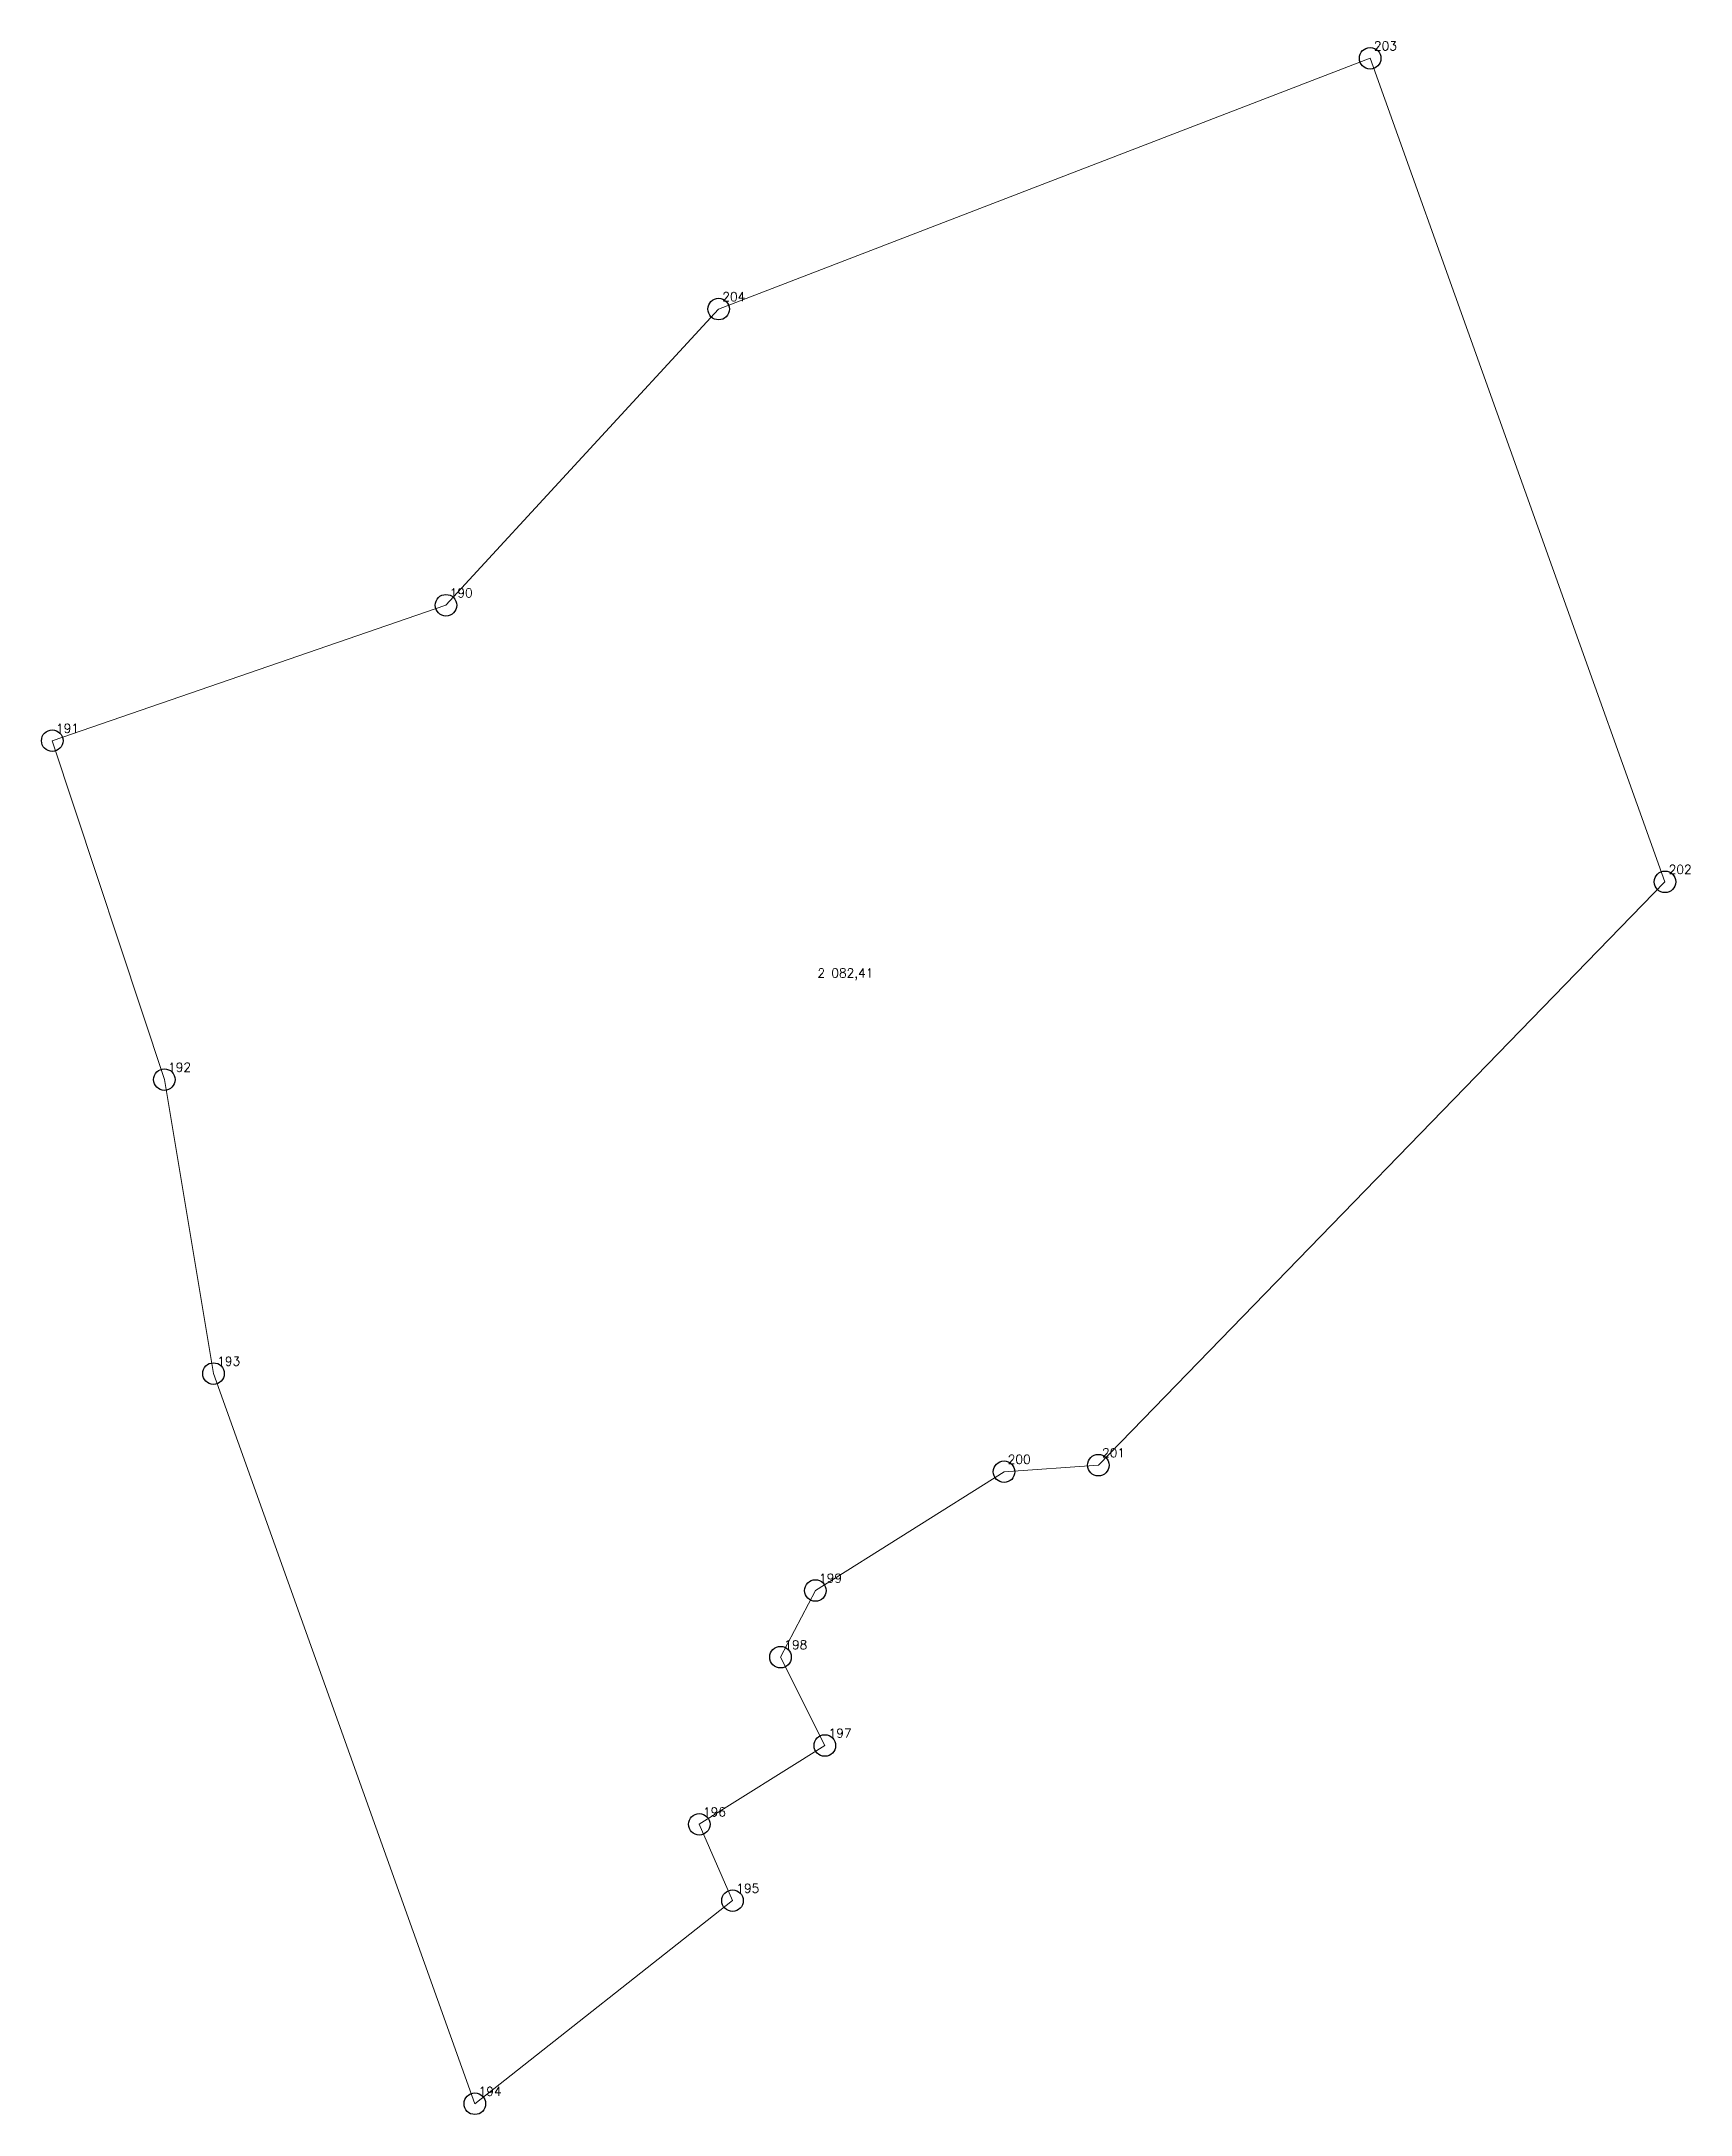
# Model space of a CAD drawing. Extents: x 1392715 to 1399949, y 356205 to 360837.
# Drawn here: x 1396306.4 to 1396363.8, y 359626.2 to 359698.3 of the extents above; entities that cross this region are included whole.
import ezdxf

# ---------------------------------------------------------------- set-up
doc = ezdxf.new("R2010")
doc.units = 0
doc.header["$PDMODE"] = 33
doc.header["$PDSIZE"] = 0.75
doc.layers.add('10 - ценные фрагменты благоустройства', color=7, linetype='Continuous')
doc.styles.get("Standard").update_dxf_attribs({"font": 'simplex.shx'})

msp = doc.modelspace()

# ---------------------------------------------------------------- texts
at = {"layer": '10 - ценные фрагменты благоустройства', "color": 7}
for s, p in [('203', (1396352.732, 359698.006)), ('204', (1396330.061, 359689.28)), ('190', (1396320.575, 359678.976)), ('191', (1396306.874, 359674.263)), ('202', (1396362.99, 359669.353)), ('2 082,41', (1396333.372, 359665.75)), ('192', (1396310.776, 359662.471)), ('193', (1396312.485, 359652.243)), ('200', (1396339.994, 359648.828)), ('201', (1396343.274, 359649.055)), ('199', (1396333.428, 359644.695)), ('198', (1396332.216, 359642.376)), ('197', (1396333.757, 359639.301)), ('196', (1396329.388, 359636.561)), ('195', (1396330.546, 359633.905)), ('194', (1396321.579, 359626.837))]:
    msp.add_text(s, height=0.3111, dxfattribs=at).set_placement(p)

# ---------------------------------------------------------------- linework, layer by layer
at = {"layer": '10 - ценные фрагменты благоустройства', "color": 7, "lineweight": 20}
msp.add_lwpolyline([(1396320.446, 359678.701), (1396329.932, 359689.005), (1396352.603, 359697.732), (1396362.861, 359669.078), (1396343.145, 359648.781), (1396339.864, 359648.554), (1396333.299, 359644.42), (1396332.087, 359642.102), (1396333.628, 359639.027), (1396329.259, 359636.286), (1396330.417, 359633.63), (1396321.45, 359626.563), (1396312.356, 359651.968), (1396310.647, 359662.197), (1396306.745, 359673.989), (1396320.446, 359678.701)], close=True, dxfattribs=at)
at = {"layer": '10 - ценные фрагменты благоустройства'}
for p in [(1396352.603, 359697.732), (1396329.932, 359689.005), (1396320.446, 359678.701), (1396306.745, 359673.989), (1396362.861, 359669.078), (1396310.647, 359662.197), (1396312.356, 359651.968), (1396343.145, 359648.781), (1396339.864, 359648.554), (1396333.299, 359644.42), (1396332.087, 359642.102), (1396333.628, 359639.027), (1396329.259, 359636.286), (1396330.417, 359633.63), (1396321.45, 359626.563)]:
    msp.add_point(p, dxfattribs=at)

msp.set_redraw_order([(e.dxf.handle, doc.entitydb.next_handle()) for e in msp.query("TEXT MTEXT ATTDEF DIMENSION ARC_DIMENSION")])  # texts and dimensions are drawn at this point

doc.saveas('drawing.dxf')
